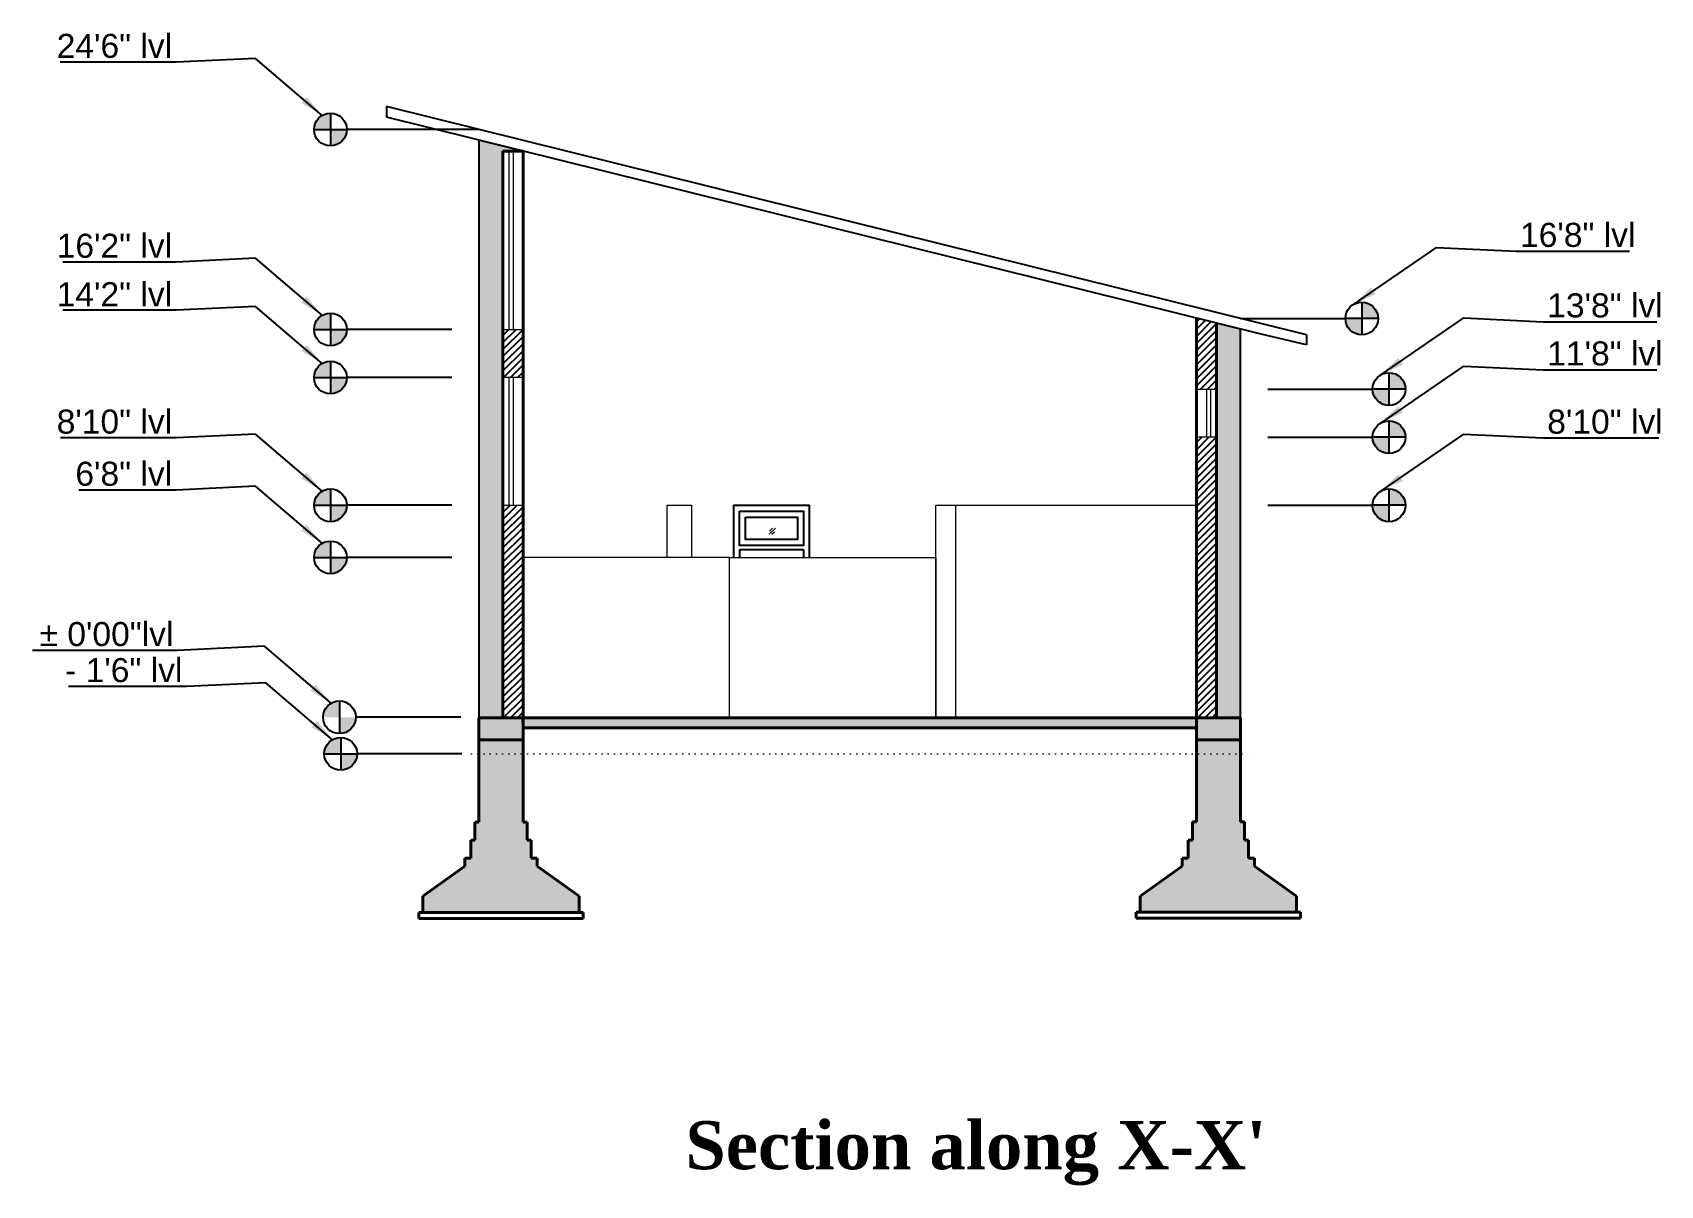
# Model space of a CAD drawing. Header units: inches. Extents: x -6800 to 96653, y -25814 to 17379.
# Drawn here: x 41539 to 42351, y 1740 to 2315 of the extents above; entities that cross this region are included whole.
import ezdxf

# ---------------------------------------------------------------- set-up
doc = ezdxf.new("R2010")
doc.units = ezdxf.units.IN
doc.header["$MEASUREMENT"] = 0
doc.linetypes.add('ACAD_ISO07W100', pattern=[3, 0, -3])
doc.layers.add('0 @ 1', color=7, linetype='Continuous')
doc.layers.add('doors', color=52, linetype='Continuous')
for name, color, linetype, lineweight in [('furniture', 44, 'Continuous', 15), ('section', 24, 'Continuous', 40), ('Win ele', 211, 'Continuous', 15), ('windows', 4, 'Continuous', 13)]:
    doc.layers.add(name, color=color, linetype=linetype, lineweight=lineweight)
doc.styles.get("Standard").update_dxf_attribs({"font": 'arial.ttf'})
doc.dimstyles.get("Standard").update_dxf_attribs({"dimtxt": 7, "dimasz": 4, "dimexe": 2, "dimexo": 2, "dimgap": 2, "dimtad": 1, "dimdec": 0, "dimzin": 0, "dimdsep": 46, "dimlunit": 4, "dimtxsty": 'Standard', "dimblk": 'ARCHTICK', "dimcen": 0.25, "dimclrd": 256, "dimclre": 256, "dimclrt": 256, "dimadec": 0, "dimazin": 0, "dimtfac": 1, "dimtdec": 0, "dimtofl": 0, "dimtmove": 0, "dimatfit": 3, "dimfxl": 1, "dimfxlon": 1, "dimtolj": 1, "dimtzin": 0, "dimlwd": -1, "dimlwe": -1, "dimarcsym": 1})

msp = doc.modelspace()

# ---------------------------------------------------------------- texts
at = {"ltscale": 10, "transparency": 33554687, "char_height": 12}
for s, insert, attachment_point in [('\\A1;24\'6" lvl', (41608.26, 2302.48), 9), ('\\A1;16\'8" lvl', (42280.89, 2208.19), 7), ('\\A1;16\'2" lvl', (41608.26, 2202.75), 9), ('\\A1;14\'2" lvl', (41608.26, 2178.75), 9), ('\\A1;13\'8" lvl', (42294.48, 2173.01), 7), ('\\A1;11\'8" lvl', (42294.48, 2149.01), 7), ('\\A1;8\'10" lvl', (41608.26, 2115.01), 9), ('\\A1;8\'10" lvl', (42294.48, 2115.01), 7), ('\\A1;6\'8" lvl', (41608.26, 2089.01), 9), ('\\A1; ± 0\'00"lvl ', (41608.91, 2009.01), 9), ('\\A1;- 1\'6" lvl', (41613.39, 1991.01), 9)]:
    msp.add_mtext(s, dxfattribs=dict(at, insert=insert, attachment_point=attachment_point))
at = {"transparency": 33554687, "insert": (41864.38, 1772.17), "char_height": 24, "attachment_point": 1}
msp.add_mtext_dynamic_manual_height_columns("{\\fTimes New Roman|b1|i0|c0|p18;Section along X-X'}", width=405.7292, gutter_width=1, heights=[0], dxfattribs=at)

# ---------------------------------------------------------------- blocks, each defined once
blk = doc.blocks.new('_ArchTick')
at = {"color": 0, "linetype": 'ByBlock', "const_width": 0.15}
blk.add_lwpolyline([(-0.5, -0.5), (0.5, 0.5)], dxfattribs=at)

# ---------------------------------------------------------------- hatches: boundary and pattern name
at = {"ltscale": 10, "transparency": 33554687}
h = msp.add_hatch(color=0, dxfattribs=at)
h.dxf.hatch_style = 1
h.paths.add_polyline_path([(41687.24, 2275.06, 0.414214), (41679.07, 2266.89), (41687.24, 2266.89)])
h.paths.add_polyline_path([(41695.41, 2266.89), (41687.24, 2266.89), (41687.24, 2258.71, 0.414214)])
at = {"true_color": 0xf8991e, "transparency": 33554534}
h = msp.add_hatch(color=30, dxfattribs=at)
h.dxf.hatch_style = 1
h.paths.add_polyline_path([(41773.37, 2256.16), (41783.37, 2256.16), (41783.37, 2256.18), (41761.37, 2261.64), (41761.37, 1973.33), (41773.37, 1973.33)])
at = {"ltscale": 10, "transparency": 33554687}
h = msp.add_hatch(color=0, dxfattribs=at)
h.dxf.hatch_style = 1
h.paths.add_polyline_path([(42201.91, 2180.77), (42201.91, 2172.59), (42210.08, 2172.59, 0.414214)])
h.paths.add_polyline_path([(42201.91, 2172.59), (42193.73, 2172.59, 0.414214), (42201.91, 2164.42)])
h = msp.add_hatch(color=0, dxfattribs=at)
h.dxf.hatch_style = 1
h.paths.add_polyline_path([(41687.24, 2175.33, 0.414214), (41679.07, 2167.16), (41687.24, 2167.16)])
h.paths.add_polyline_path([(41695.41, 2167.16), (41687.24, 2167.16), (41687.24, 2158.98, 0.414214)])
at = {"transparency": 33554687}
h = msp.add_hatch(dxfattribs=at)
h.set_pattern_fill('ANSI31', color=0, scale=20)
h.set_pattern_definition([(45, (30941.9793, 1843.9403), (-1.76776695, 1.76776695), [])])
h.paths.add_polyline_path([(41783.37, 2167.16), (41773.37, 2167.16), (41773.37, 2143.16), (41783.37, 2143.16)])
h.paths.add_polyline_path([(41783.37, 2079.42), (41773.37, 2079.42), (41773.37, 1973.42), (41783.37, 1973.42)])
h.paths.add_polyline_path([(42129.37, 2113.42), (42119.37, 2113.42), (42119.37, 1973.42), (42129.37, 1973.42)])
h.paths.add_polyline_path([(42129.37, 2170.32), (42119.37, 2172.8), (42119.37, 2137.42), (42129.37, 2137.42)])
at = {"ltscale": 10, "transparency": 33554687}
h = msp.add_hatch(color=0, dxfattribs=at)
h.dxf.hatch_style = 1
h.paths.add_polyline_path([(41687.24, 2151.33, 0.414214), (41679.07, 2143.16), (41687.24, 2143.16)])
h.paths.add_polyline_path([(41695.41, 2143.16), (41687.24, 2143.16), (41687.24, 2134.98, 0.414214)])
h = msp.add_hatch(color=0, dxfattribs=at)
h.dxf.hatch_style = 1
h.paths.add_polyline_path([(42215.51, 2145.59), (42215.51, 2137.42), (42223.68, 2137.42, 0.414214)])
h.paths.add_polyline_path([(42215.51, 2137.42), (42207.33, 2137.42, 0.414214), (42215.51, 2129.24)])
h = msp.add_hatch(color=0, dxfattribs=at)
h.dxf.hatch_style = 1
h.paths.add_polyline_path([(42215.51, 2121.59), (42215.51, 2113.42), (42223.68, 2113.42, 0.414214)])
h.paths.add_polyline_path([(42215.51, 2113.42), (42207.33, 2113.42, 0.414214), (42215.51, 2105.24)])
h = msp.add_hatch(color=0, dxfattribs=at)
h.dxf.hatch_style = 1
h.paths.add_polyline_path([(41687.24, 2087.59, 0.414214), (41679.07, 2079.42), (41687.24, 2079.42)])
h.paths.add_polyline_path([(41695.41, 2079.42), (41687.24, 2079.42), (41687.24, 2071.24, 0.414214)])
h = msp.add_hatch(color=0, dxfattribs=at)
h.dxf.hatch_style = 1
h.paths.add_polyline_path([(42215.51, 2087.59), (42215.51, 2079.42), (42223.68, 2079.42, 0.414214)])
h.paths.add_polyline_path([(42215.51, 2079.42), (42207.33, 2079.42, 0.414214), (42215.51, 2071.24)])
h = msp.add_hatch(color=0, dxfattribs=at)
h.dxf.hatch_style = 1
h.paths.add_polyline_path([(41687.24, 2061.59, 0.414214), (41679.07, 2053.42), (41687.24, 2053.42)])
h.paths.add_polyline_path([(41695.41, 2053.42), (41687.24, 2053.42), (41687.24, 2045.24, 0.414214)])
h = msp.add_hatch(color=0, dxfattribs=at)
h.dxf.hatch_style = 1
h.paths.add_polyline_path([(41683.56, 1973.67), (41691.74, 1973.67), (41691.74, 1981.84, 0.414214)])
h.paths.add_polyline_path([(41691.74, 1965.49, 0.414214), (41699.91, 1973.67), (41691.74, 1973.67)])
at = {"true_color": 0xffffff, "transparency": 33554646}
h = msp.add_hatch(dxfattribs=at)
h.set_pattern_fill('AR-CONC')
h.set_pattern_definition([(50, (15229.343, -2657.8174), (7.1726018, -0.6275213), [0.75, -8.25]), (355, (15229.343, -2657.8174), (-1.3875133, 7.5219213), [0.6, -6.6]), (100.451444, (15229.941, -2657.87), (5.7850885, 6.8943999), [0.637402, -7.0114211]), (46.1842, (15229.343, -2655.817), (10.6724133, -1.6551928), [1.125, -12.375]), (96.635635, (15230.232, -2655.955), (9.3466195, 9.741186), [0.9561034, -10.5171376]), (351.184164, (15229.343, -2655.817), (9.3466195, 9.741186), [0.9, -9.9]), (21, (15230.343, -2656.3174), (5.9690705, -4.0261889), [0.75, -8.25]), (326, (15230.343, -2656.3174), (2.4331533, 7.2515005), [0.6, -6.6]), (71.451445, (15230.8404, -2656.653), (8.4022238, 3.2253115), [0.6374019, -7.0114211]), (37.5, (15229.343, -2657.8174), (0.12159855, 3.32893854), [0, -6.52, 0, -6.7, 0, -6.625]), (7.5, (15229.343, -2657.8174), (2.63069537, 3.9441171), [0, -3.82, 0, -6.37, 0, -2.525]), (327.5, (15227.113, -2657.8174), (5.33822436, -0.22554872), [0, -2.5, 0, -7.8, 0, -10.35]), (317.5, (15226.113, -2657.8174), (5.8318617, 1.0010498), [0, -3.25, 0, -5.18, 0, -7.35])])
h.paths.add_polyline_path([(42119.37, 1973.42), (41783.37, 1973.42), (41783.37, 1968.33), (42119.37, 1968.33)])
h.paths.add_polyline_path([(41783.37, 1968.33), (41783.35, 1973.42), (41773.37, 1973.38), (41773.37, 1973.33), (41761.37, 1973.33), (41761.37, 1962.33), (41783.37, 1962.33)])
h.paths.add_polyline_path([(41783.37, 1955.33), (41761.37, 1955.33), (41761.37, 1921.33), (41759.37, 1921.33), (41759.37, 1912.33), (41757.37, 1912.33), (41757.37, 1903.33), (41754.37, 1903.33), (41754.37, 1899.33), (41733.37, 1884.33), (41733.37, 1876.33), (41811.37, 1876.33), (41811.37, 1884.33), (41790.37, 1899.33), (41790.37, 1903.33), (41787.37, 1903.33), (41787.37, 1912.33), (41785.37, 1912.33), (41785.37, 1921.33), (41783.37, 1921.33)])
h.paths.add_polyline_path([(41783.37, 1962.33), (41761.37, 1962.33), (41761.37, 1955.33), (41783.37, 1955.33)])
h.paths.add_polyline_path([(42141.37, 1955.33), (42119.37, 1955.33), (42119.37, 1921.42), (42117.37, 1921.42), (42117.37, 1912.42), (42115.37, 1912.42), (42115.37, 1903.42), (42112.37, 1903.42), (42112.37, 1899.42), (42091.37, 1884.42), (42091.37, 1876.42), (42169.37, 1876.42), (42169.37, 1884.42), (42148.37, 1899.42), (42148.37, 1903.42), (42145.37, 1903.42), (42145.37, 1912.42), (42143.37, 1912.42), (42143.37, 1921.42), (42141.37, 1921.42)])
h.paths.add_polyline_path([(42141.37, 1962.42), (42119.37, 1962.42), (42119.37, 1955.33), (42141.37, 1955.33)])
h.paths.add_polyline_path([(42141.37, 1973.42), (42119.37, 1973.42), (42119.37, 1968.33), (42119.37, 1962.42), (42141.37, 1962.42)])
at = {"ltscale": 10, "transparency": 33554687}
h = msp.add_hatch(color=0, dxfattribs=at)
h.dxf.hatch_style = 1
h.paths.add_polyline_path([(41684.2, 1955.42), (41692.37, 1955.42), (41692.37, 1963.59, 0.414214)])
h.paths.add_polyline_path([(41692.37, 1947.24, 0.414214), (41700.54, 1955.42), (41692.37, 1955.42)])
at = {"layer": 'Win ele', "transparency": 33554526}
h = msp.add_hatch(color=256, dxfattribs=at)
h.dxf.hatch_style = 1
h.paths.add_polyline_path([(42129.37, 1973.42), (42141.37, 1973.42), (42141.37, 2167.34), (42129.37, 2170.32)])

# ---------------------------------------------------------------- linework, layer by layer
at = {"ltscale": 10, "transparency": 33554687}
for p, q in [((41687.24, 2275.06), (41687.24, 2258.71)), ((41679.07, 2266.89), (41695.41, 2266.89)), ((41761.37, 2266.89), (41695.41, 2266.89)), ((42201.91, 2180.77), (42201.91, 2164.42)), ((41687.24, 2175.33), (41687.24, 2158.98)), ((42141.37, 2172.59), (42193.73, 2172.59)), ((42210.08, 2172.59), (42193.73, 2172.59)), ((41679.07, 2167.16), (41695.41, 2167.16)), ((41747.78, 2167.16), (41695.41, 2167.16)), ((41687.24, 2151.33), (41687.24, 2134.98)), ((42215.51, 2145.59), (42215.51, 2129.24)), ((41679.07, 2143.16), (41695.41, 2143.16)), ((41747.78, 2143.16), (41695.41, 2143.16)), ((42154.97, 2137.42), (42207.33, 2137.42)), ((42223.68, 2137.42), (42207.33, 2137.42)), ((42215.51, 2121.59), (42215.51, 2105.24)), ((42154.97, 2113.42), (42207.33, 2113.42)), ((42223.68, 2113.42), (42207.33, 2113.42)), ((41687.24, 2087.59), (41687.24, 2071.24)), ((42215.51, 2087.59), (42215.51, 2071.24)), ((41679.07, 2079.42), (41695.41, 2079.42)), ((41747.78, 2079.42), (41695.41, 2079.42)), ((42154.97, 2079.42), (42207.33, 2079.42)), ((42223.68, 2079.42), (42207.33, 2079.42)), ((41687.24, 2061.59), (41687.24, 2045.24)), ((41679.07, 2053.42), (41695.41, 2053.42)), ((41747.78, 2053.42), (41695.41, 2053.42)), ((41691.74, 1981.84), (41691.74, 1965.49)), ((41752.27, 1973.67), (41699.91, 1973.67)), ((41692.37, 1963.59), (41692.37, 1947.24)), ((41684.2, 1955.42), (41700.54, 1955.42)), ((41684.2, 1955.42), (41700.54, 1955.42)), ((41752.9, 1955.42), (41700.54, 1955.42))]:
    msp.add_line(p, q, dxfattribs=at)
at = {"transparency": 33554687}
for p, q in [((42174.34, 2164.42), (41715.2, 2278.34)), ((41715.2, 2278.34), (41715.2, 2273.09)), ((42152.34, 2164.62), (41715.2, 2273.09)), ((42141.37, 1955.42), (42141.37, 2167.34)), ((42174.34, 2159.42), (42152.34, 2164.62)), ((42174.34, 2164.42), (42174.34, 2159.42))]:
    msp.add_line(p, q, dxfattribs=at)
at = {"lineweight": 5, "transparency": 33554610}
for p, q in [((41761.37, 2261.62), (41761.37, 1955.42)), ((42141.37, 1955.42), (42141.37, 2167.34)), ((41761.37, 1973.33), (41773.37, 1973.33)), ((42119.37, 1973.42), (42131.37, 1973.42))]:
    msp.add_line(p, q, dxfattribs=at)
at = {"lineweight": 5, "transparency": 33554559}
for p, q in [((41855.37, 2053.42), (41855.37, 2079.42)), ((41855.37, 2079.42), (41867.37, 2079.42)), ((41867.37, 2079.42), (41867.37, 2053.42))]:
    msp.add_line(p, q, dxfattribs=at)
at = {"lineweight": 9, "transparency": 33554687}
for p, q in [((41989.37, 1973.42), (41989.37, 2079.42)), ((41989.37, 2079.42), (41999.37, 2079.42)), ((41999.37, 1973.42), (41999.37, 2079.42)), ((41999.37, 2079.42), (42119.37, 2079.42)), ((41886.37, 2053.42), (41783.37, 2053.42)), ((41886.37, 1973.42), (41886.37, 2053.42)), ((41886.37, 2053.42), (41989.37, 2053.42)), ((41989.37, 2053.42), (41989.37, 1973.42))]:
    msp.add_line(p, q, dxfattribs=at)
at = {"transparency": 33554687}
for points in [[(41773.37, 2256.16), (41783.37, 2256.16), (41783.37, 2256.18), (41761.37, 2261.64), (41761.37, 1973.33), (41773.37, 1973.33), (41773.37, 2256.16)], [(42141.37, 2167.34), (42129.37, 2170.32), (42129.37, 1973.42), (42141.37, 1973.42), (42141.37, 2167.34)]]:
    msp.add_lwpolyline(points, close=True, dxfattribs=at)
at = {"transparency": 33554585}
msp.add_lwpolyline([(41894.37, 2073.42), (41920.37, 2073.42), (41920.37, 2062.42), (41894.37, 2062.42)], close=True, dxfattribs=at)
at = {"ltscale": 10, "transparency": 33554687}
for centre in [(41687.24, 2266.89), (42201.91, 2172.59), (41687.24, 2167.16), (41687.24, 2143.16), (42215.51, 2137.42), (42215.51, 2113.42), (41687.24, 2079.42), (42215.51, 2079.42), (41687.24, 2053.42), (41691.74, 1973.67), (41692.37, 1955.42)]:
    msp.add_circle(centre, 8.17, dxfattribs=at)
at = {"layer": 'doors', "transparency": 33554585}
for p, q in [((41888.37, 2079.42), (41888.37, 2053.42)), ((41888.37, 2079.42), (41926.37, 2079.42)), ((41926.37, 2053.42), (41926.37, 2079.42)), ((41891.37, 2057.42), (41891.37, 2053.42)), ((41891.37, 2057.42), (41923.37, 2057.42)), ((41923.37, 2057.42), (41923.37, 2053.42))]:
    msp.add_line(p, q, dxfattribs=at)
msp.add_lwpolyline([(41891.37, 2076.42), (41923.37, 2076.42), (41923.37, 2059.42), (41891.37, 2059.42)], close=True, dxfattribs=at)
at = {"layer": 'furniture', "transparency": 33554687}
for p, q in [((41909.41, 2067.99), (41906.27, 2064.99)), ((41907.94, 2067.97), (41906.36, 2066.46)), ((41908.81, 2066.03), (41907.58, 2064.85))]:
    msp.add_line(p, q, dxfattribs=at)
at = {"layer": 'section', "transparency": 33554687}
for p, q in [((41773.37, 1973.33), (41773.37, 2256.16)), ((41773.37, 2256.16), (41783.37, 2256.16)), ((41783.37, 2256.16), (41783.37, 1973.42)), ((42119.37, 2172.8), (42119.37, 1973.42)), ((42129.37, 1973.42), (42129.37, 2170.32)), ((41773.37, 1973.42), (42129.37, 1973.42)), ((41783.37, 1968.33), (42119.37, 1968.33))]:
    msp.add_line(p, q, dxfattribs=at)
at = {"layer": 'section', "ltscale": 10, "transparency": 33554687}
for p, q in [((41761.37, 1973.33), (41783.37, 1973.42)), ((41761.37, 1962.33), (41761.37, 1973.33)), ((41761.37, 1973.33), (41761.37, 1962.33)), ((41783.37, 1968.33), (41783.35, 1973.42)), ((41783.35, 1973.42), (42119.37, 1973.42)), ((41783.37, 1973.42), (41783.37, 1962.33)), ((41783.37, 1973.33), (41783.37, 1962.33)), ((41783.37, 1968.33), (42119.37, 1968.33)), ((42119.37, 1962.42), (42119.37, 1973.42)), ((42119.37, 1973.42), (42141.37, 1973.42)), ((42119.37, 1973.42), (42119.37, 1962.42)), ((42119.37, 1973.42), (42119.37, 1968.33)), ((42141.37, 1973.42), (42141.37, 1962.42)), ((42141.37, 1973.42), (42141.37, 1962.42)), ((41773.37, 1962.33), (41761.37, 1962.33)), ((41783.37, 1962.33), (41761.37, 1962.33)), ((41761.37, 1962.33), (41761.37, 1921.33)), ((41783.37, 1962.33), (41783.37, 1921.33)), ((42131.37, 1962.42), (42119.37, 1962.42)), ((42141.37, 1962.42), (42119.37, 1962.42)), ((42119.37, 1962.42), (42119.37, 1921.42)), ((42141.37, 1962.42), (42141.37, 1921.42)), ((41761.37, 1921.33), (41759.37, 1921.33)), ((41759.37, 1921.33), (41759.37, 1912.33)), ((41783.37, 1921.33), (41785.37, 1921.33)), ((41785.37, 1921.33), (41785.37, 1912.33)), ((42119.37, 1921.42), (42117.37, 1921.42)), ((42117.37, 1921.42), (42117.37, 1912.42)), ((42141.37, 1921.42), (42143.37, 1921.42)), ((42143.37, 1921.42), (42143.37, 1912.42)), ((41757.37, 1912.33), (41757.37, 1903.33)), ((41757.37, 1912.33), (41759.37, 1912.33)), ((41785.37, 1912.33), (41787.37, 1912.33)), ((41787.37, 1912.33), (41787.37, 1903.33)), ((42115.37, 1912.42), (42115.37, 1903.42)), ((42115.37, 1912.42), (42117.37, 1912.42)), ((42143.37, 1912.42), (42145.37, 1912.42)), ((42145.37, 1912.42), (42145.37, 1903.42)), ((41754.37, 1899.33), (41754.37, 1903.33)), ((41754.37, 1903.33), (41757.37, 1903.33)), ((41787.37, 1903.33), (41790.37, 1903.33)), ((41790.37, 1903.33), (41790.37, 1899.33)), ((42112.37, 1899.42), (42112.37, 1903.42)), ((42112.37, 1903.42), (42115.37, 1903.42)), ((42145.37, 1903.42), (42148.37, 1903.42)), ((42148.37, 1903.42), (42148.37, 1899.42)), ((41733.37, 1884.33), (41754.37, 1899.33)), ((41811.37, 1884.33), (41790.37, 1899.33)), ((42091.37, 1884.42), (42112.37, 1899.42)), ((42169.37, 1884.42), (42148.37, 1899.42)), ((41733.37, 1876.33), (41733.37, 1884.33)), ((41811.37, 1876.33), (41811.37, 1884.33)), ((42091.37, 1876.42), (42091.37, 1884.42)), ((42169.37, 1876.42), (42169.37, 1884.42)), ((41813.37, 1876.33), (41731.37, 1876.33)), ((41731.37, 1876.33), (41731.37, 1873.33)), ((41813.37, 1873.33), (41731.37, 1873.33)), ((41813.37, 1876.33), (41813.37, 1873.33)), ((42171.37, 1876.42), (42089.37, 1876.42)), ((42089.37, 1876.42), (42089.37, 1873.42)), ((42171.37, 1873.42), (42089.37, 1873.42)), ((42171.37, 1876.42), (42171.37, 1873.42))]:
    msp.add_line(p, q, dxfattribs=at)
at = {"layer": 'section', "color": 0, "linetype": 'ACAD_ISO07W100', "lineweight": 0, "transparency": 33554687}
msp.add_line((41757.7, 1955.42), (42146.76, 1955.42), dxfattribs=at)
at = {"layer": 'windows', "transparency": 33554687}
for p, q in [((41773.37, 2256.16), (41773.37, 2167.16)), ((41783.37, 2256.16), (41773.37, 2256.16)), ((41776.37, 2256.16), (41776.37, 2167.16)), ((41778.37, 2256.16), (41778.37, 2167.16)), ((41783.37, 2167.16), (41783.37, 2256.18)), ((41773.37, 2167.16), (41783.37, 2167.16)), ((41773.37, 2143.16), (41773.37, 2079.42)), ((41783.37, 2143.16), (41773.37, 2143.16)), ((41776.37, 2143.16), (41776.37, 2079.42)), ((41778.37, 2143.16), (41778.37, 2079.42)), ((41783.37, 2079.42), (41783.37, 2143.16)), ((42124.37, 2137.42), (42124.37, 2113.42)), ((42126.37, 2137.42), (42126.37, 2113.42)), ((41773.37, 2079.42), (41783.37, 2079.42))]:
    msp.add_line(p, q, dxfattribs=at)
msp.add_lwpolyline([(42119.37, 2137.42), (42129.37, 2137.42), (42129.37, 2113.42), (42119.37, 2113.42)], close=True, dxfattribs=at)

msp.set_redraw_order([(e.dxf.handle, doc.entitydb.next_handle()) for e in msp.query("TEXT MTEXT ATTDEF DIMENSION ARC_DIMENSION")])  # texts and dimensions are drawn at this point

# ---------------------------------------------------------------- leaders
at = {"layer": '0 @ 1', "ltscale": 10, "transparency": 33554687, "annotation_type": 0, "has_hookline": 1}
for points, hookline_direction, text_width in [([(41683.13, 2273.95), (41649.86, 2302.39), (41610.26, 2300.48)], 1, 55.94), ([(41683.13, 2174.22), (41649.86, 2202.66), (41610.26, 2200.75)], 1, 54.61), ([(42197.8, 2179.66), (42239.29, 2208.1), (42278.89, 2206.19)], 0, 54.61), ([(41683.13, 2150.22), (41649.86, 2178.66), (41610.26, 2176.75)], 1, 54.61), ([(42211.4, 2144.48), (42252.89, 2172.92), (42292.48, 2171.01)], 0, 54.61), ([(42211.4, 2120.48), (42252.89, 2148.92), (42292.48, 2147.01)], 0, 54.61), ([(41683.13, 2086.48), (41649.86, 2114.92), (41610.26, 2113.01)], 1, 55.75), ([(42211.4, 2086.48), (42252.89, 2114.92), (42292.48, 2113.01)], 0, 55.75), ([(41683.13, 2060.48), (41649.86, 2088.92), (41610.26, 2087.01)], 1, 46.48), ([(41687.63, 1980.73), (41654.36, 2009.17), (41610.91, 2007.01)], 1, 70.29), ([(41688.26, 1962.48), (41654.99, 1990.92), (41615.39, 1989.01)], 1, 56.82)]:
    msp.add_leader(points, dimstyle='Standard', override={"dimscale": 1, "dimasz": 12, "dimexe": 6, "dimexo": 6, "dimtad": 1, "dimtoh": 0, "dimfxl": 12}, dxfattribs=dict(at, hookline_direction=hookline_direction, text_width=text_width))

doc.saveas('drawing.dxf')
